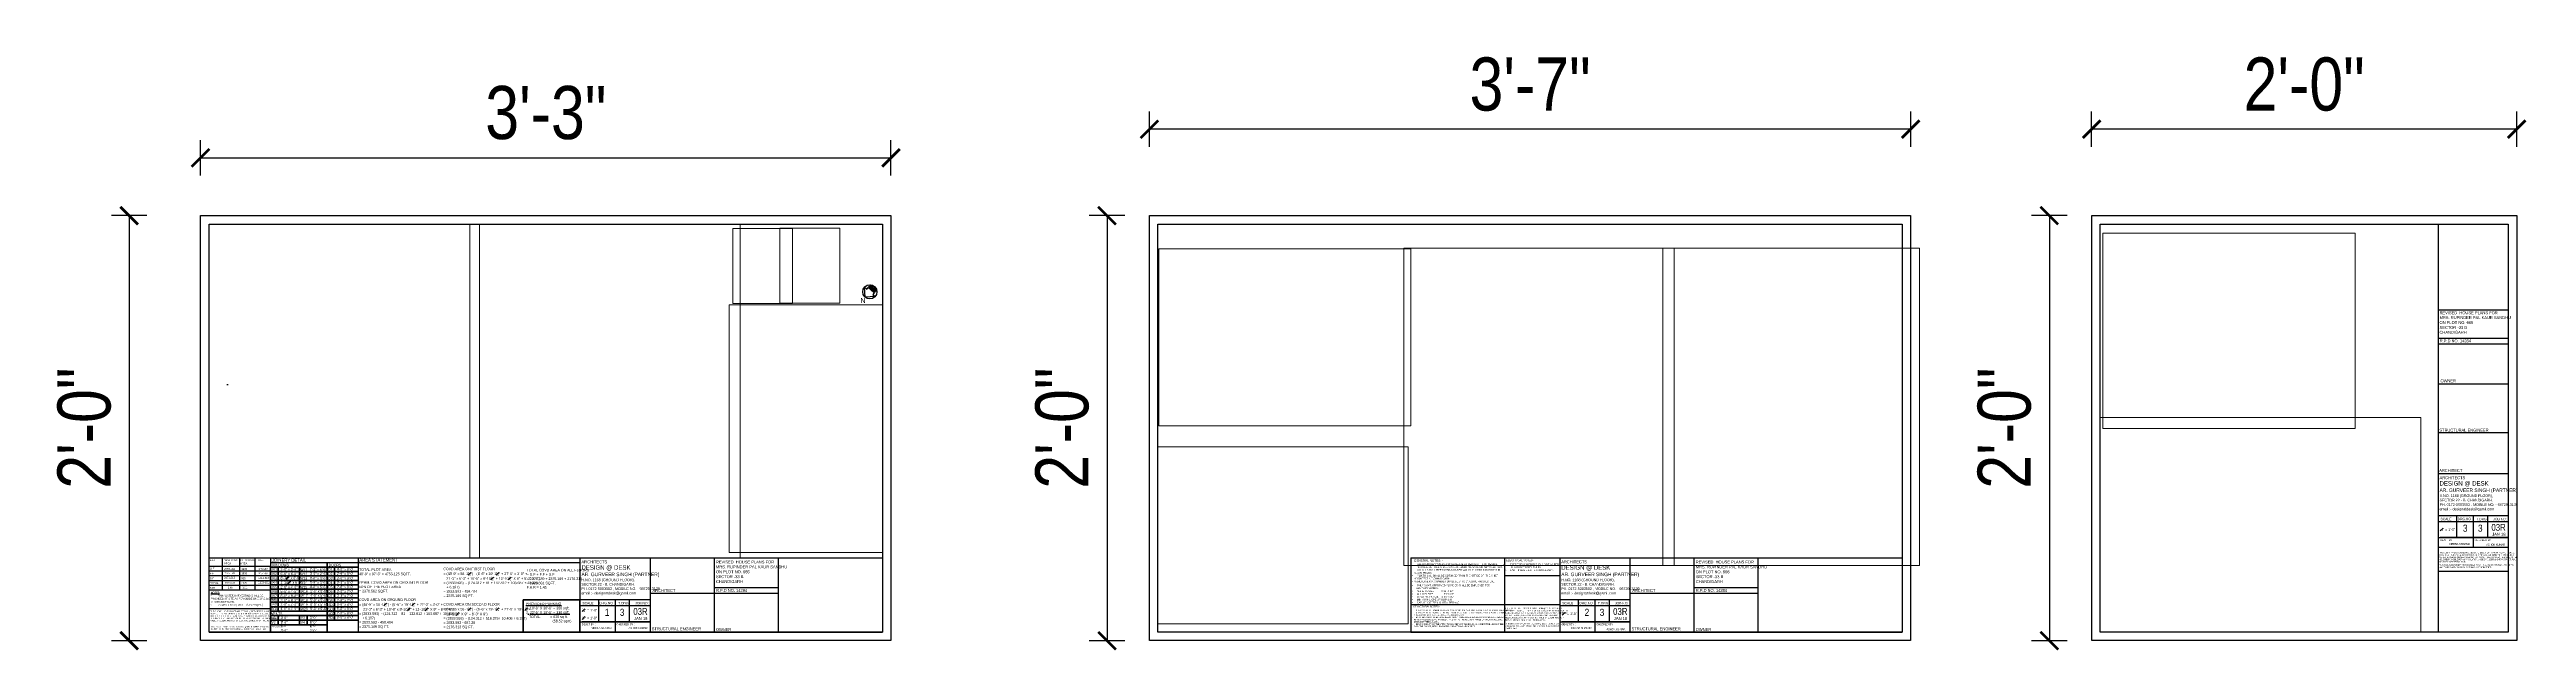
# Paper-space layout 'Layout1' of a CAD drawing. Header units: feet. Extents: x 24 to 164, y -59 to -25.
# The model-space entities are those that its viewports show. They can reach past a viewport. Long polylines and large blocks are cut down to what shows.
import ezdxf

# ---------------------------------------------------------------- set-up
doc = ezdxf.new("R2010")
doc.units = ezdxf.units.FT
doc.header["$MEASUREMENT"] = 0
doc.header["$PDMODE"] = 2
doc.layers.get('0').update_dxf_attribs({"lineweight": 30})
for name, color, linetype, lineweight in [('D.DIM.', 191, 'Continuous', 5), ('DIM', 142, 'Continuous', 30), ('FOR', 134, 'Continuous', 50), ('format', 134, 'Continuous', 40), ('JOIN TEXT', 94, 'Continuous', 30), ('TEXT', 150, 'Continuous', 30)]:
    doc.layers.add(name, color=color, linetype=linetype, lineweight=lineweight)
doc.styles.add('arial', font='arial.ttf')
doc.styles.add('ATT', font='arial.ttf')
doc.styles.add('GURPREET', font='times.ttf')
doc.styles.get("Standard").update_dxf_attribs({"font": 'ARIALN.TTF'})
doc.dimstyles.new('EWRR4', dxfattribs={"dimscale": 0, "dimtxt": 3, "dimasz": 4, "dimexe": 4, "dimexo": 4, "dimgap": 0, "dimtad": 0, "dimdec": 1, "dimlfac": -1, "dimrnd": 0.5, "dimzin": 0, "dimdsep": 46, "dimlunit": 4, "dimtxsty": 'Standard', "dimcen": 0.09375, "dimdle": 6, "dimclrd": 256, "dimclre": 256, "dimclrt": 256, "dimadec": 0, "dimazin": 0, "dimtfac": 1, "dimtdec": 1, "dimtmove": 0, "dimatfit": 3, "dimldrblk": 'OBLIQUE', "dimfxl": 1, "dimtolj": 1, "dimtzin": 0, "dimlwd": -1, "dimlwe": -1, "dimarcsym": 0})
doc.dimstyles.new('GURPREET', dxfattribs={"dimtxt": 6, "dimasz": 0.4, "dimexe": 0.18, "dimexo": 0.0625, "dimgap": 1.5, "dimtad": 1, "dimdec": 1, "dimzin": 3, "dimdsep": 46, "dimlunit": 4, "dimtxsty": 'GURPREET', "dimblk": 'DIM TIK', "dimcen": 1, "dimse1": 1, "dimse2": 1, "dimclrd": 4, "dimclrt": 7, "dimadec": 0, "dimazin": 0, "dimtfac": 0.75, "dimtdec": 1, "dimtix": 1, "dimtmove": 2, "dimatfit": 3, "dimfxl": 0.18, "dimtolj": 1, "dimtzin": 0, "dimlwd": 25, "dimarcsym": 0})
doc.dimstyles.get("Standard").update_dxf_attribs({"dimtxt": 6, "dimasz": 4, "dimexe": 4, "dimexo": 4, "dimgap": 1, "dimtad": 1, "dimdec": 1, "dimzin": 3, "dimdsep": 46, "dimlunit": 4, "dimtxsty": 'Standard', "dimblk": 'ARCHTICK', "dimcen": 0.09, "dimadec": 0, "dimazin": 0, "dimtfac": 1.005, "dimtdec": 1, "dimtofl": 0, "dimtmove": 2, "dimatfit": 3, "dimfxl": 4, "dimfxlon": 1, "dimtolj": 1, "dimtzin": 0, "dimarcsym": 0})

# ---------------------------------------------------------------- blocks, each defined once
blk = doc.blocks.new('_ArchTick')
at = {"color": 0, "linetype": 'ByBlock', "const_width": 0.15}
blk.add_lwpolyline([(-0.5, -0.5), (0.5, 0.5)], dxfattribs=at)
blk = doc.blocks.new('*D3')
at = {"layer": 'Defpoints', "color": 0, "linetype": 'Continuous', "ltscale": 10}
for p in [(71.85, -30.76), (32.86, -34.02), (71.85, -34.02)]:
    blk.add_point(p, dxfattribs=at)
at = {"layer": 'DIM', "color": 0, "linetype": 'Continuous', "lineweight": -2, "ltscale": 10}
for p, q in [((32.86, -31.76), (32.86, -29.76)), ((32.86, -30.76), (71.85, -30.76)), ((71.85, -31.76), (71.85, -29.76))]:
    blk.add_line(p, q, dxfattribs=at)
at = {"layer": 'DIM', "color": 0, "linetype": 'Continuous', "lineweight": -2, "ltscale": 10, "rotation": 180}
blk.add_blockref('_ArchTick', (32.86, -30.76), dxfattribs=at)
at = {"layer": 'DIM', "color": 0, "linetype": 'Continuous', "lineweight": -2, "ltscale": 10}
blk.add_blockref('_ArchTick', (71.85, -30.76), dxfattribs=at)
at = {"layer": 'DIM', "color": 0, "linetype": 'Continuous', "lineweight": 25, "ltscale": 10, "insert": (52.36, -28.22), "char_height": 3, "attachment_point": 5}
blk.add_mtext('\\A1;3\'-3"', dxfattribs=at)
blk = doc.blocks.new('*D4')
at = {"layer": 'Defpoints', "color": 0, "linetype": 'Continuous', "ltscale": 10}
for p in [(32.86, -34.02), (28.83, -58.02), (32.86, -58.02)]:
    blk.add_point(p, dxfattribs=at)
at = {"layer": 'DIM', "color": 0, "linetype": 'Continuous', "lineweight": -2, "ltscale": 10}
for p, q in [((29.83, -34.02), (27.83, -34.02)), ((28.83, -34.02), (28.83, -58.02)), ((29.83, -58.02), (27.83, -58.02))]:
    blk.add_line(p, q, dxfattribs=at)
for p, rotation in [((28.83, -34.02), 90), ((28.83, -58.02), 270)]:
    blk.add_blockref('_ArchTick', p, dxfattribs=dict(at, rotation=rotation))
at = {"layer": 'DIM', "color": 0, "linetype": 'Continuous', "lineweight": 25, "ltscale": 10, "insert": (26.3, -46.02), "char_height": 3, "attachment_point": 5, "rotation": 90}
blk.add_mtext('\\A1;2\'-0"', dxfattribs=at)
blk = doc.blocks.new('*D5')
at = {"layer": 'Defpoints', "color": 0, "linetype": 'Continuous', "ltscale": 10}
for p in [(101.03, -34.02), (84.05, -58.02), (88.08, -58.02)]:
    blk.add_point(p, dxfattribs=at)
at = {"layer": 'DIM', "color": 0, "linetype": 'Continuous', "lineweight": -2, "ltscale": 10}
for p, q in [((85.05, -34.02), (83.05, -34.02)), ((84.05, -34.02), (84.05, -58.02)), ((85.05, -58.02), (83.05, -58.02))]:
    blk.add_line(p, q, dxfattribs=at)
for p, rotation in [((84.05, -34.02), 90), ((84.05, -58.02), 270)]:
    blk.add_blockref('_ArchTick', p, dxfattribs=dict(at, rotation=rotation))
at = {"layer": 'DIM', "color": 0, "linetype": 'Continuous', "lineweight": 25, "ltscale": 10, "insert": (81.52, -46.02), "char_height": 3, "attachment_point": 5, "rotation": 90}
blk.add_mtext('\\A1;2\'-0"', dxfattribs=at)
blk = doc.blocks.new('*D6')
at = {"layer": 'Defpoints', "color": 0, "linetype": 'Continuous', "ltscale": 10}
for p in [(86.44, -29.14), (86.44, -34.02), (129.43, -34.02)]:
    blk.add_point(p, dxfattribs=at)
at = {"layer": 'DIM', "color": 0, "linetype": 'Continuous', "lineweight": -2, "ltscale": 10}
for p, q in [((86.44, -30.14), (86.44, -28.14)), ((129.43, -29.14), (86.44, -29.14)), ((129.43, -30.14), (129.43, -28.14))]:
    blk.add_line(p, q, dxfattribs=at)
at = {"layer": 'DIM', "color": 0, "linetype": 'Continuous', "lineweight": -2, "ltscale": 10, "rotation": 180}
blk.add_blockref('_ArchTick', (86.44, -29.14), dxfattribs=at)
at = {"layer": 'DIM', "color": 0, "linetype": 'Continuous', "lineweight": -2, "ltscale": 10}
blk.add_blockref('_ArchTick', (129.43, -29.14), dxfattribs=at)
at = {"layer": 'DIM', "color": 0, "linetype": 'Continuous', "lineweight": 25, "ltscale": 10, "insert": (107.94, -26.61), "char_height": 3, "attachment_point": 5}
blk.add_mtext('\\A1;3\'-7"', dxfattribs=at)
blk = doc.blocks.new('*D7')
at = {"layer": 'Defpoints', "color": 0, "linetype": 'Continuous', "ltscale": 10}
for p in [(154.24, -34.02), (137.26, -58.02), (141.29, -58.02)]:
    blk.add_point(p, dxfattribs=at)
at = {"layer": 'DIM', "color": 0, "linetype": 'Continuous', "lineweight": -2, "ltscale": 10}
for p, q in [((138.26, -34.02), (136.26, -34.02)), ((137.26, -34.02), (137.26, -58.02)), ((138.26, -58.02), (136.26, -58.02))]:
    blk.add_line(p, q, dxfattribs=at)
for p, rotation in [((137.26, -34.02), 90), ((137.26, -58.02), 270)]:
    blk.add_blockref('_ArchTick', p, dxfattribs=dict(at, rotation=rotation))
at = {"layer": 'DIM', "color": 0, "linetype": 'Continuous', "lineweight": 25, "ltscale": 10, "insert": (134.73, -46.02), "char_height": 3, "attachment_point": 5, "rotation": 90}
blk.add_mtext('\\A1;2\'-0"', dxfattribs=at)
blk = doc.blocks.new('*D8')
at = {"layer": 'Defpoints', "color": 0, "linetype": 'Continuous', "ltscale": 10}
for p in [(139.65, -29.14), (139.65, -34.02), (163.65, -34.02)]:
    blk.add_point(p, dxfattribs=at)
at = {"layer": 'DIM', "color": 0, "linetype": 'Continuous', "lineweight": -2, "ltscale": 10}
for p, q in [((139.65, -30.14), (139.65, -28.14)), ((163.65, -29.14), (139.65, -29.14)), ((163.65, -30.14), (163.65, -28.14))]:
    blk.add_line(p, q, dxfattribs=at)
at = {"layer": 'DIM', "color": 0, "linetype": 'Continuous', "lineweight": -2, "ltscale": 10, "rotation": 180}
blk.add_blockref('_ArchTick', (139.65, -29.14), dxfattribs=at)
at = {"layer": 'DIM', "color": 0, "linetype": 'Continuous', "lineweight": -2, "ltscale": 10}
blk.add_blockref('_ArchTick', (163.65, -29.14), dxfattribs=at)
at = {"layer": 'DIM', "color": 0, "linetype": 'Continuous', "lineweight": 25, "ltscale": 10, "insert": (151.65, -26.61), "char_height": 3, "attachment_point": 5}
blk.add_mtext('\\A1;2\'-0"', dxfattribs=at)
blk = doc.blocks.new('DIM TIK')
blk.add_hatch(color=7).paths.add_polyline_path([(-1.4, 0, 1), (1.4, 0, 1)])
at = {"color": 7}
for p, q in [((0, 1.4), (0, 6.4)), ((1.4, 0), (6.4, 0)), ((-6.4, 0), (-1.4, 0)), ((0, -6.4), (0, -1.4))]:
    blk.add_line(p, q, dxfattribs=at)
blk.add_circle((0, 0), 1.45, dxfattribs=at)
blk = doc.blocks.new('*D204')
at = {"layer": 'D.DIM.', "color": 4, "linetype": 'Continuous', "lineweight": 25, "transparency": 16777216}
blk.add_line((29725.7, -19362.3), (29796.9, -19362.3), dxfattribs=at)
at = {"layer": 'Defpoints', "color": 0, "transparency": 16777216}
for p in [(29797.3, 17534), (29725.3, -19350.4), (29797.3, -19362.3)]:
    blk.add_point(p, dxfattribs=at)
at = {"layer": 'D.DIM.', "color": 4, "lineweight": 25, "transparency": 16777216, "xscale": 0.4, "yscale": 0.4, "zscale": 0.4, "rotation": 180}
blk.add_blockref('DIM TIK', (29725.3, -19362.3), dxfattribs=at)
at = {"layer": 'D.DIM.', "color": 4, "lineweight": 25, "transparency": 16777216, "xscale": 0.4, "yscale": 0.4, "zscale": 0.4}
blk.add_blockref('DIM TIK', (29797.3, -19362.3), dxfattribs=at)
at = {"layer": 'D.DIM.', "color": 7, "transparency": 16777216, "insert": (29761.3, -19357.7), "char_height": 6, "attachment_point": 5, "style": 'GURPREET'}
blk.add_mtext('\\A1;6\'-0"', dxfattribs=at)
blk = doc.blocks.new('*D306')
at = {"layer": 'D.DIM.', "color": 4, "linetype": 'Continuous', "lineweight": 25, "transparency": 16777216}
blk.add_line((30953.1, 20089.1), (30803.9, 20089.1), dxfattribs=at)
at = {"layer": 'Defpoints', "color": 0, "transparency": 16777216}
for p in [(30803.5, 20089.1), (30953.5, 20085.8), (30803.5, -16798.6)]:
    blk.add_point(p, dxfattribs=at)
at = {"layer": 'D.DIM.', "color": 4, "lineweight": 25, "transparency": 16777216, "xscale": 0.4, "yscale": 0.4, "zscale": 0.4, "rotation": 180}
blk.add_blockref('DIM TIK', (30803.5, 20089.1), dxfattribs=at)
at = {"layer": 'D.DIM.', "color": 4, "lineweight": 25, "transparency": 16777216, "xscale": 0.4, "yscale": 0.4, "zscale": 0.4}
blk.add_blockref('DIM TIK', (30953.5, 20089.1), dxfattribs=at)
at = {"layer": 'D.DIM.', "color": 7, "transparency": 16777216, "insert": (30878.5, 20093.7), "char_height": 6, "attachment_point": 5, "style": 'GURPREET'}
blk.add_mtext('\\A1;12\'-6"', dxfattribs=at)
blk = doc.blocks.new('*D361')
at = {"layer": 'D.DIM.', "color": 4, "linetype": 'Continuous', "lineweight": 25, "transparency": 16777216}
blk.add_line((29686.3, -18245.3), (30279.5, -18245.3), dxfattribs=at)
at = {"layer": 'Defpoints', "color": 0, "transparency": 16777216}
for p in [(30279.9, 18813.1), (29685.9, -18148.5), (30279.9, -18245.3)]:
    blk.add_point(p, dxfattribs=at)
at = {"layer": 'D.DIM.', "color": 4, "lineweight": 25, "transparency": 16777216, "xscale": 0.4, "yscale": 0.4, "zscale": 0.4, "rotation": 180}
blk.add_blockref('DIM TIK', (29685.9, -18245.3), dxfattribs=at)
at = {"layer": 'D.DIM.', "color": 4, "lineweight": 25, "transparency": 16777216, "xscale": 0.4, "yscale": 0.4, "zscale": 0.4}
blk.add_blockref('DIM TIK', (30279.9, -18245.3), dxfattribs=at)
at = {"layer": 'D.DIM.', "color": 7, "transparency": 16777216, "insert": (29982.9, -18240.8), "char_height": 6, "attachment_point": 5, "style": 'GURPREET'}
blk.add_mtext('\\A1;49\'-6"', dxfattribs=at)
blk = doc.blocks.new('*D369')
at = {"layer": 'D.DIM.', "color": 4, "linetype": 'Continuous', "lineweight": 25, "transparency": 16777216}
blk.add_line((30364.1, -17755.2), (30735.3, -17755.2), dxfattribs=at)
at = {"layer": 'Defpoints', "color": 0, "transparency": 16777216}
for p in [(30363.7, 19168.4), (30735.7, -17755.2), (30735.7, -17771.3)]:
    blk.add_point(p, dxfattribs=at)
at = {"layer": 'D.DIM.', "color": 4, "lineweight": 25, "transparency": 16777216, "xscale": 0.4, "yscale": 0.4, "zscale": 0.4, "rotation": 180}
blk.add_blockref('DIM TIK', (30363.7, -17755.2), dxfattribs=at)
at = {"layer": 'D.DIM.', "color": 4, "lineweight": 25, "transparency": 16777216, "xscale": 0.4, "yscale": 0.4, "zscale": 0.4}
blk.add_blockref('DIM TIK', (30735.7, -17755.2), dxfattribs=at)
at = {"layer": 'D.DIM.', "color": 7, "transparency": 16777216, "insert": (30549.7, -17750.7), "char_height": 6, "attachment_point": 5, "style": 'GURPREET'}
blk.add_mtext('\\A1;31\'-0"', dxfattribs=at)

msp = doc.modelspace()

# ---------------------------------------------------------------- hatches: boundary and pattern name
at = {"layer": 'DIM'}
h = msp.add_hatch(dxfattribs=at)
h.set_pattern_fill('ANSI31', color=256, scale=300, angle=45, style=0)
h.set_pattern_definition([(90, (30548.064, -12272.118), (-37.5, 7e-15), [])])
h.paths.add_polyline_path([(30550.11, -12267.9), (30548.06, -12272.12), (30550.11, -12272.12)])

# ---------------------------------------------------------------- dimensions: what is measured, and where the dimension line sits
at = {"layer": 'D.DIM.'}
for base, p1, p2, picture, middle in [((30803.46, 20089.1), (30953.46, 20085.8), (30803.46, -16798.61), '*D306', (30878.46, 20093.65)), ((30735.67, -17755.22), (30363.67, 19168.43), (30735.67, -17771.27), '*D369', (30549.67, -17750.67)), ((30279.93, -18245.33), (29685.93, -18148.52), (30279.93, 18813.1), '*D361', (29982.93, -18240.77)), ((29797.32, -19362.3), (29725.32, -19350.38), (29797.32, 17534.03), '*D204', (29761.32, -19357.74))]:
    dim = msp.add_linear_dim(base=base, p1=p1, p2=p2, dimstyle='GURPREET', dxfattribs=at)
    dim.commit()
    dim.dimension.update_dxf_attribs({"geometry": picture, "text_midpoint": middle})

psp = doc.layouts.get("Layout1")

# ---------------------------------------------------------------- linework, layer by layer
psp.add_lwpolyline([(70.39099, -38.62275), (70.35525, -38.05713), (70.47964, -38.16673), (70.55331, -38.08312), (70.90074, -38.38925), (70.82707, -38.47286), (70.95661, -38.58701)], close=True)
for points in [[(70.57396, -38.05969), (70.92138, -38.36582), (70.96267, -38.31897), (70.61524, -38.01283), (70.57396, -38.05969)], [(70.63605, -37.99178), (70.98348, -38.29792), (71.00412, -38.27449), (70.65669, -37.96836), (70.63605, -37.99178)], [(70.67734, -37.94493), (71.02476, -38.25106), (71.03509, -38.23935), (70.68766, -37.93321), (70.67734, -37.94493)]]:
    psp.add_lwpolyline(points)
psp.add_circle((70.65593, -38.32207), 0.40075)
at = {"layer": 'FOR', "lineweight": 40, "ltscale": 0.3}
psp.add_lwpolyline([(51.08086, -55.71735), (54.28694, -55.71735), (54.28694, -57.53885), (51.08086, -57.53885)], close=True, dxfattribs=at)
at = {"layer": 'format', "lineweight": 30}
for p, q in [((159.21104, -34.49984), (159.21104, -57.53885)), ((159.21104, -39.3351), (163.16893, -39.3351)), ((159.21104, -40.93288), (163.16893, -40.93288)), ((159.21104, -41.25516), (163.16893, -41.25516)), ((159.21104, -43.52353), (163.16893, -43.52353)), ((159.21104, -46.26407), (163.16893, -46.26407)), ((159.21104, -48.58389), (163.16893, -48.58389)), ((163.16893, -50.96669), (159.21104, -50.96669)), ((163.16893, -51.30677), (159.21104, -51.30677)), ((160.25136, -50.96669), (160.25136, -52.19883)), ((161.18998, -50.96669), (161.18998, -52.74414)), ((161.99375, -50.96669), (161.99375, -52.19883)), ((159.21104, -52.19883), (163.16893, -52.19883)), ((159.21104, -52.74414), (163.16893, -52.74414)), ((163.16893, -52.19883), (159.33575, -52.19883)), ((33.34289, -53.33455), (36.80453, -53.33455)), ((33.34289, -55.15541), (33.34289, -53.33455)), ((33.34289, -53.33455), (71.36903, -53.33455)), ((33.34289, -53.80487), (36.80453, -53.80487)), ((33.34289, -54.07498), (36.80453, -54.07498)), ((33.34289, -54.34508), (36.80453, -54.34508)), ((34.10566, -55.15541), (34.10566, -53.33455)), ((35.07613, -55.15541), (35.07613, -53.33455)), ((35.94859, -55.15541), (35.94859, -53.33455)), ((36.80453, -53.33455), (36.80453, -55.15541)), ((36.80453, -53.33455), (36.80453, -57.53885)), ((54.28694, -53.62304), (36.80453, -53.62304)), ((41.75798, -53.33455), (41.75798, -57.53885)), ((54.28694, -53.33455), (54.28694, -57.53885)), ((58.24483, -53.33455), (58.24483, -57.53885)), ((61.85834, -53.33455), (61.85834, -57.53885)), ((65.47608, -53.33455), (65.47608, -57.53885)), ((101.20056, -53.33455), (101.20056, -57.53885)), ((101.20056, -53.33455), (128.94811, -53.33455)), ((106.49939, -53.33455), (106.49939, -57.53885)), ((106.49939, -54.33868), (109.61565, -54.33868)), ((109.61565, -53.33455), (109.61565, -57.53885)), ((113.57354, -53.33455), (113.57354, -57.53885)), ((117.18706, -53.33455), (117.18706, -57.53885)), ((120.8048, -53.33455), (120.8048, -57.53885)), ((159.21104, -54.10274), (163.16893, -54.10274)), ((33.34289, -54.61519), (36.80453, -54.61519)), ((33.34289, -54.8853), (36.80453, -54.8853)), ((33.34532, -55.15541), (36.80695, -55.15541)), ((58.24483, -55.71735), (54.28694, -55.71735)), ((55.32725, -55.71735), (55.32725, -56.94949)), ((56.26588, -55.71735), (56.26588, -57.53885)), ((57.06965, -55.71735), (57.06965, -56.94949)), ((58.24483, -55.34296), (65.47608, -55.34296)), ((61.85834, -55.02168), (65.47608, -55.02168)), ((113.57354, -55.71735), (109.61565, -55.71735)), ((110.65597, -55.71735), (110.65597, -56.94949)), ((111.5946, -55.71735), (111.5946, -57.53885)), ((112.39837, -55.71735), (112.39837, -56.94949)), ((113.57354, -55.34296), (120.8048, -55.34296)), ((117.18706, -55.02168), (120.8048, -55.02168)), ((33.34532, -56.21008), (36.80695, -56.21008)), ((58.24483, -56.05742), (54.28694, -56.05742)), ((54.28694, -56.94949), (58.24483, -56.94949)), ((58.24483, -56.94949), (54.41165, -56.94949)), ((109.61565, -55.99006), (101.20056, -55.99006)), ((113.57354, -56.05742), (109.61565, -56.05742)), ((109.61565, -56.94949), (113.57354, -56.94949)), ((113.57354, -56.94949), (109.74036, -56.94949)), ((33.34289, -57.53885), (71.36903, -57.53885)), ((101.20056, -57.53885), (128.94811, -57.53885))]:
    psp.add_line(p, q, dxfattribs=at)
at = {"layer": 'format'}
for p, q in [((36.80453, -53.87105), (38.45444, -53.87105)), ((36.80453, -56.35113), (36.80453, -53.87105)), ((36.80453, -54.11906), (38.45444, -54.11906)), ((36.80453, -54.36707), (38.45444, -54.36707)), ((37.24024, -56.35113), (37.24024, -53.87105)), ((38.45444, -53.87105), (38.45444, -56.35113)), ((38.45444, -53.87105), (40.00842, -53.87105)), ((38.45444, -54.11906), (40.00842, -54.11906)), ((38.45444, -54.36707), (40.00842, -54.36707)), ((40.00842, -53.63853), (40.00842, -57.53885)), ((40.00842, -53.87105), (41.75798, -53.87105)), ((40.00842, -56.84715), (40.00842, -53.87105)), ((40.00842, -54.11906), (41.75798, -54.11906)), ((40.00842, -54.36707), (41.75798, -54.36707)), ((40.4171, -56.86958), (40.4171, -53.87105)), ((36.80453, -54.61507), (38.45444, -54.61507)), ((36.80453, -54.86308), (38.45444, -54.86308)), ((36.80453, -55.11109), (38.45444, -55.11109)), ((36.80453, -55.3591), (38.45444, -55.3591)), ((36.80453, -55.60711), (38.45444, -55.60711)), ((36.80453, -55.85512), (38.45444, -55.85512)), ((38.45444, -54.61507), (40.00842, -54.61507)), ((38.45444, -54.86308), (40.00842, -54.86308)), ((38.45444, -55.11109), (40.00842, -55.11109)), ((38.45444, -55.3591), (40.00842, -55.3591)), ((38.45444, -55.60711), (40.00842, -55.60711)), ((38.45444, -55.85512), (40.00842, -55.85512)), ((40.00842, -54.61507), (41.75798, -54.61507)), ((40.00842, -54.86308), (41.75798, -54.86308)), ((40.00842, -55.11109), (41.75798, -55.11109)), ((40.00842, -55.3591), (41.75798, -55.3591)), ((40.00842, -55.60711), (41.75798, -55.60711)), ((40.00842, -55.85512), (41.75798, -55.85512)), ((36.80453, -56.10312), (38.45444, -56.10312)), ((36.80453, -57.53885), (36.80453, -56.20108)), ((36.80453, -56.35113), (40.00842, -56.35113)), ((36.80453, -56.59914), (40.00842, -56.59914)), ((36.80453, -56.86958), (40.00842, -56.86958)), ((36.80453, -57.13399), (40.00842, -57.13399)), ((37.24024, -57.13399), (37.24024, -56.61252)), ((38.45444, -56.10312), (40.00842, -56.10312)), ((38.45444, -56.59914), (38.45444, -57.13399)), ((38.89015, -57.12797), (38.89015, -56.59914)), ((40.00842, -56.10312), (41.75798, -56.10312)), ((40.00842, -56.35113), (41.75798, -56.35113)), ((40.00842, -56.59914), (41.75798, -56.59914)), ((40.00842, -56.86958), (41.75798, -56.86958))]:
    psp.add_line(p, q, dxfattribs=at)
at = {"layer": 'format', "lineweight": 30}
for points in [[(32.86239, -34.01935), (71.84953, -34.01935), (71.84953, -58.01935), (32.86239, -58.01935)], [(33.34289, -34.49984), (71.36903, -34.49984), (71.36903, -57.53885), (33.34289, -57.53885)], [(86.4414, -34.01935), (129.4286, -34.01935), (129.4286, -58.01935), (86.4414, -58.01935)], [(86.9219, -34.49984), (128.94811, -34.49984), (128.94811, -57.53885), (86.9219, -57.53885)], [(139.65422, -34.01935), (163.64943, -34.01935), (163.64943, -58.01935), (139.65422, -58.01935)], [(140.13472, -34.49984), (163.16893, -34.49984), (163.16893, -57.53885), (140.13472, -57.53885)]]:
    psp.add_lwpolyline(points, close=True, dxfattribs=at)
at = {"layer": 'JOIN TEXT'}
psp.add_line((36.80453, -57.53885), (36.80453, -56.60517), dxfattribs=at)

# ---------------------------------------------------------------- texts
at = {"lineweight": 30, "insert": (33.43487, -55.25722), "char_height": 0.10308248, "width": 3.0674551, "attachment_point": 1}
psp.add_mtext('{\\fArial|b1|i0|c0|p34;\\LNOTES\\P\\pi-0.3092,l0.3092,t0.3092;{\\fSymbol|b0|i0|c2|p18;\\l·^I}}RAIN WATER HARVESTING SHALL BE PROVIDED AT SITE AS PER GUIDE LINE BY C.G.S W.B ie. 60M DEEP BORE.\\P{\\fSymbol|b0|i0|c2|p18;·^I}2 CARS = 50 SQ MTS     (538.2 SQ FT.)', dxfattribs=at)
at = {"layer": 'format', "lineweight": 30}
for s, height, p in [('SCALE', 0.137728, (159.35132, -51.22125)), ('DRG.NO', 0.137728, (160.31414, -51.21789)), ('T.DRG', 0.137728, (161.366, -51.22388)), ('JOB NO:', 0.137728, (162.32478, -51.22346)), ('ELECTRICAL NOTES-', 0.1101824, (106.58546, -53.53237)), ('SCALE', 0.137728, (54.42722, -55.97191)), ('DRG.NO', 0.137728, (55.39004, -55.96855)), ('T.DRG', 0.137728, (56.44189, -55.97454)), ('JOB NO:', 0.137728, (57.40068, -55.97412)), ('SCALE', 0.137728, (109.75594, -55.97191)), ('DRG.NO', 0.137728, (110.71876, -55.96855)), ('T.DRG', 0.137728, (111.77061, -55.97454)), ('JOB NO:', 0.137728, (112.7294, -55.97412))]:
    psp.add_text(s, height=height, dxfattribs=at).set_placement(p)
at = {"layer": 'format', "ltscale": 0.3}
for s, p in [('DEALT BY  : ', (159.31704, -52.39457)), ('CHECKED BY  : ', (161.27667, -52.39457)), ('DEALT BY  : ', (54.39294, -57.14523)), ('CHECKED BY  : ', (56.35257, -57.14523)), ('DEALT BY  : ', (109.72166, -57.14523)), ('CHECKED BY  : ', (111.68129, -57.14523))]:
    psp.add_text(s, height=0.105, dxfattribs=at).set_placement(p)
at = {"layer": 'format', "style": 'arial'}
for s, height, p in [('GENERAL NOTES :-', 0.126, (101.37574, -53.5606)), ('STRUCTURAL NOTES-', 0.1008, (101.31635, -56.14348))]:
    psp.add_text(s, height=height, dxfattribs=at).set_placement(p)
at = {"layer": 'format', "lineweight": 30, "attachment_point": 1}
for s, insert, char_height, width in [('REVISED  HOUSE PLANS FOR \\PMRS. RUPINDER PAL KAUR SANDHU\\PON PLOT NO. 666\\PSECTOR -33 B\\PCHANDIGARH', (159.29474, -39.42053), 0.165726, 4.1227476), ('R.P.D NO. 14284', (159.30433, -41.01048), 0.165726, 1.4695646), ('OWNER', (159.34969, -43.26945), 0.165726, 1.139389), ('STRUCTURAL ENGINEER', (159.28456, -46.05045), 0.165726, 2.8192448), ('ARCHITECT', (159.2777, -48.32922), 0.165726, 2.8192448), ('{\\H0.8333x;ARCHITECTS\\P\\H1.5x;DESIGN @ DESK\\P\\H0.8046x;AR. GURVEER SINGH (PARTNER)\\P\\H0.75x;H.NO. 1168 (GROUND FLOOR), \\PSECTOR 22 - B, CHANDIGARH. \\PPH. 0172-5003502 , MOBILE NO. - 9872913139\\Pemail :- designatdesk@gamil.com}', (159.2949, -48.73601), 0.1988712, 6.1183623), ('\\A1;{\\H0.7x;\\S1#4;}" = 1\'-0"', (159.3384, -51.6479), 0.144, 1.4039631), ('\\A1;NEW COVD. \\PAREA ', (34.18946, -53.42092), 0.1064744, 1.4078875), ('\\A1;2375.189', (34.18946, -53.91558), 0.1064744, 1.4078875), ('\\A1;{\\H1.001x;2375.189}', (34.18946, -54.15652), 0.1064744, 1.4078875), ('\\A1;{\\H1.001x;2176.313}', (34.18946, -54.41013), 0.1064744, 1.4078875), ('\\A1;OLD COVD. \\PAREA ', (35.10446, -53.42092), 0.1064744, 1.4078875), ('\\A1;965', (35.16357, -54.44879), 0.106474, 1.4078875), ('\\A1;1930', (35.16357, -53.91558), 0.106474, 1.4078875), ('\\A1;1930', (35.16357, -54.16221), 0.106474, 1.4078875), ('\\A1;DIFF', (36.09575, -53.42092), 0.106474, 1.4078875), ('\\A1;445.189', (36.11751, -53.91558), 0.1064744, 1.4078875), ('\\A1;445.189', (36.11751, -54.1576), 0.1064744, 1.4078875), ('\\A1;1211.313', (36.11751, -54.42431), 0.1064744, 1.4078875), ('\\A1;JOINERY DETAIL', (36.88649, -53.38565), 0.1748421, 5.7069333), ('\\A1;TOTAL PLOT AREA \\P48\'-9" x 97\'-6" = 4753.125 SQFT.\\P\\PPERM. COVD AREA ON GROUND FLOOR\\P50% OF THE PLOT AREA\\P= 2376.562 SQFT.\\P\\PCOVD AREA ON GROUND FLOOR\\P= (48\'-9" x 58\'-1{\\H0.7x;\\S1#2;}") - (6\'-6" x 19\'-1{\\H0.7x;\\S1#2;}" + 27\'-0" x 3\'-0" + \\P    21\'-3" x 6\'-3" + 10\'-6" x 9\'-10{\\H0.7x;\\S1#2;}" + 13\'-10{\\H0.7x;\\S1#2;}" X 9" + 8\'-3" X 9")\\P= (2833.593)  - (124.312 + 81 + 132.812 + 103.687 + 10.406 \\P   + 6.187)\\P= 2833.593 - 458.404\\P= 2375.189 SQ FT.', (41.81475, -53.93439), 0.1457017, 4.7557778), ('\\A1;AREA STATEMENT', (41.82776, -53.37746), 0.1748421, 5.7069333), ('\\A1;\\PCOVD AREA ON FIRST FLOOR\\P= (48\'-9" x 58\'-1{\\H0.7x;\\S1#2;\\H1.429x;") - (6\'-6" x 19\'-1\\H0.7x;\\S1#2;\\H1.429x;" + 27\'-0" x 3\'-0" + \\P   21\'-3" x 6\'-3" + 10\'-6" x 9\'-10\\H0.7x;\\S1#2;\\H1.429x;" + 13\'-10\\H0.7x;\\S1#2;\\H1.429x;" X 9" + 8\'-3" X 9")\\P= (2833.593)  - (124.312 + 81 + 132.812 + 103.687 + 10.406 \\P   + 6.187)\\P= 2833.593 - 458.404\\P= 2375.189 SQ FT.\\P\\P}COVD AREA ON SECOND FLOOR\\P= (48\'-9" x 58\'-1{\\H0.7x;\\S1#2;\\H1.429x;") - (6\'-6" x 19\'-1\\H0.7x;\\S1#2;\\H1.429x;" + 27\'-0" x 19\'-1\\H0.7x;\\S1#2;\\H1.429x;"+\\P   13\'-10\\H0.7x;\\S1#2;\\H1.429x;" X 9" + 8\'-3" X 9")\\P= (2833.593)  - (124.312 + 516.375+ 10.406 + 6.187)\\P= 2833.593 - 657.28\\P= 2176.313 SQ FT.}', (46.57681, -53.65132), 0.14570174, 4.7557778), ('\\A1;{\\H1.001x;TOTAL COVD AREA ON ALL FLOORS\\P= G.F + F.F + S.F\\P= 2375.189 + 2375.189 + 2176.313\\P= 6926.691 SQFT.\\PF.A.R = 1.45}', (51.2748, -53.96463), 0.1457017, 4.7557778), ('{\\H0.8333x;ARCHITECTS\\P\\H1.5x;DESIGN @ DESK\\P\\H0.8046x;AR. GURVEER SINGH (PARTNER)\\P\\H0.75x;H.NO. 1168 (GROUND FLOOR), \\PSECTOR 22 - B, CHANDIGARH. \\PPH. 0172-5003502 , MOBILE NO. - 9872913139\\Pemail :- designatdesk@gamil.com}', (54.3708, -53.48667), 0.1988712, 6.1183623), ('REVISED  HOUSE PLANS FOR \\PMRS. RUPINDER PAL KAUR SANDHU\\PON PLOT NO. 666\\PSECTOR -33 B\\PCHANDIGARH', (61.96398, -53.49487), 0.165726, 4.1227476), ('{\\H0.8333x;ARCHITECTS\\P\\H1.5x;DESIGN @ DESK\\P\\H0.8046x;AR. GURVEER SINGH (PARTNER)\\P\\H0.75x;H.NO. 1168 (GROUND FLOOR), \\PSECTOR 22 - B, CHANDIGARH. \\PPH. 0172-5003502 , MOBILE NO. - 9872913139\\Pemail :- designatdesk@gamil.com}', (109.69952, -53.48667), 0.1988712, 6.1183623), ('REVISED  HOUSE PLANS FOR \\PMRS. RUPINDER PAL KAUR SANDHU\\PON PLOT NO. 666\\PSECTOR -33 B\\PCHANDIGARH', (117.2927, -53.49487), 0.165726, 4.1227476), ('\\A1;{\\H1.001x; 6926.691}', (34.18946, -54.70179), 0.1064744, 1.4078875), ('\\A1;1.45', (34.39214, -54.96809), 0.106474, 1.4078875), ('\\A1;4825', (35.16357, -54.70283), 0.106474, 1.4078875), ('\\A1;1.01', (35.22131, -54.96809), 0.106474, 1.4078875), ('\\A1;2101.691', (36.11751, -54.6757), 0.1064744, 1.4078875), ('\\A1;{\\LPROVIDED PARKING\\P}1. 10\'-0" X 30\'-0" = 300 sqft.\\P2{\\L. 22\'-0" X 15\'-0" = 330 sqft.\\P}   TOTAL          = 630 sq ft.\\P                           (58.52 sqm)', (51.23946, -55.8653), 0.1457017, 4.7557778), ('ARCHITECT', (58.38159, -55.10457), 0.165726, 2.8192448), ('R.P.D NO. 14284', (61.96398, -55.10129), 0.165726, 1.4695646), ('ARCHITECT', (113.71031, -55.10457), 0.165726, 2.8192448), ('R.P.D NO. 14284', (117.2927, -55.10129), 0.165726, 1.4695646), ('\\A1;{\\H0.7x;\\S1#4;}" = 1\'-0"', (54.4143, -56.19714), 0.144, 1.4039631), ('\\A1;{\\H0.7x;\\S1#8;}" = 1\'-0"', (54.4143, -56.63769), 0.144, 1.4039631), ('STRUCTURAL ENGINEER', (58.34129, -57.2653), 0.165726, 2.8192448), ('OWNER', (61.9638, -57.31144), 0.165726, 1.139389), ('\\A1;{\\H0.7x;\\S1#4;}" = 1\'-0"', (109.74302, -56.39856), 0.144, 1.4039631), ('STRUCTURAL ENGINEER', (113.67001, -57.2653), 0.165726, 2.8192448), ('OWNER', (117.29252, -57.31144), 0.165726, 1.139389)]:
    psp.add_mtext(s, dxfattribs=dict(at, insert=insert, char_height=char_height, width=width))
at = {"layer": 'format', "lineweight": 30, "ltscale": 0.3, "attachment_point": 1}
for s, insert, char_height, width in [('3', (160.61714, -51.46762), 0.4, 0.502474), ('3', (161.46756, -51.46762), 0.4, 0.252474), ('03R', (162.22454, -51.42909), 0.384, 1.5765725), ('JAN 18', (162.2638, -51.93087), 0.168, 1.4959824), ('1', (55.69304, -56.21828), 0.4, 0.502474), ('3', (56.54346, -56.21828), 0.4, 0.252474), ('03R', (57.30043, -56.17974), 0.384, 1.5765725), ('JAN 18', (57.3397, -56.68153), 0.168, 1.4959824), ('2', (111.02176, -56.21828), 0.4, 0.502474), ('3', (111.87218, -56.21828), 0.4, 0.252474), ('03R', (112.62915, -56.17974), 0.384, 1.5765725), ('JAN 18', (112.66841, -56.68153), 0.168, 1.4959824)]:
    psp.add_mtext(s, dxfattribs=dict(at, insert=insert, char_height=char_height, width=width))
at = {"layer": 'format', "attachment_point": 1, "style": 'arial'}
for s, insert, char_height, width in [('{\\fArial Narrow|b0|i0|c238|p34;THE CLIENT  HAS ENGAGED M/S }DESIGN @ DESK {\\fArial Narrow|b0|i0|c238|p34;FOR PLAN APPROVAL FROM }U.T ESTATE OFFICE{\\fArial Narrow|b0|i0|c238|p34; }CHD. {\\fArial Narrow|b0|i0|c238|p34;& SUPERVISION OF THE SAID JOB }WHETHER {\\fArial Narrow|b0|i0|c238|p34; }THE {\\fArial Narrow|b0|i0|c238|p34;CLIENT AVAIL}S{\\fArial Narrow|b0|i0|c238|p34;  SUPERVISION} SERVICES{\\fArial Narrow|b0|i0|c238|p34; }OR  NOT AVAIL {\\fArial Narrow|b0|i0|c238|p34;, THE ARCHITECT SHOULD NOT BE HELD RESPONSIBLE FOR ANY VIOLATION MADE BY CLIENT AND FOR STRUCTURAL STABILITY OF} {\\fArial Narrow|b0|i0|c238|p34;THE BUILDING.   }', (159.26714, -53.00779), 0.07793035, 3.8224673), ('{\\fArial|b1|i0|c0|p34;\\L  \\P\\pi-0.1342,l0.24,t37.11;{\\fSymbol|b0|i0|c2|p18;\\l·^I}}ALL BOUNDARY WALLS AND GATE ARE AS PER GOVT. STD. DESIGN.\\P{\\fSymbol|b0|i0|c2|p18;·^I}NO POLE OR TREE SHALL COME IN FRONT OF GATE OR ANY OPENINGS.\\P{\\fSymbol|b0|i0|c2|p18;·^I}ALL G.I. & H.C.I. PIPE PASSING UNDER WALLS, FLOORS AND ROOFS IN \\P\\pi0,l0,tz;      SLEVE PIECES\\P\\pi-0.1342,l0.24,t37.11;{\\fSymbol|b0|i0|c2|p18;·^I}PLINTH  LVL. SHALL BE OBTAINED FROM THE OFFICE OF  THE CHIEF \\P\\pi0,l0,tz;      ARCHITECT U.T.CHANDIGARH\\P{\\fSymbol|b0|i0|c2|p18;   ·  }W.METER & P.V. CHAMBER SHALL BE 3" TO 5" ABOVE FINISHED LVL.                                                          ', (101.18078, -53.48883), 0.09741294, 5.6699553), ('{\\fArial|b1|i0|c0|p34;\\L\\P\\pi-0.2489,l0.3732,t43.63;{\\fSymbol|b0|i0|c2|p18;\\l·^I}}ELECTRICAL WIRING SHOULD BE AS PER \\P\\pi0,l0,tz;           ISI & ELECTRICITY RULES.       \\P\\pi-0.2489,l0.3732,t43.63;{\\fSymbol|b0|i0|c2|p18;·^I}EARTHING & E.L.C. IS COMPULSARY.                                      ', (106.4298, -53.49845), 0.09741294, 5.6699553), ('{\\fArial Narrow|b0|i0|c238|p34;THIS DRG IS PROPERTY OF }DESIGN @ DESK  UNAUTHORIZED {\\fArial Narrow|b0|i0|c238|p34;DISCLOSURE TO ANY THIRD PARTY OR DUPLICATION IS NOT PERMITTED.}', (159.28483, -53.71548), 0.07793035, 3.6802587), ('                                                         \\P\\pi-0.2115,l0.3173,t37.11;{\\fSymbol|b0|i0|c2|p18;·^I}ONLY GOVT. APPROVED PLUMBER SHALL BE EMPLOYED FOR \\P\\pi0,l0,tz;         SANITARY WORKS.\\P\\pi-0.2115,l0.3173,t37.11;{\\fSymbol|b0|i0|c2|p18;·^I}ALL G.T\'S SIZE           = 12" X 12"\\P{\\fSymbol|b0|i0|c2|p18;·^I}ALL I.C\'S SIZE             = 24" X 24"\\P{\\fSymbol|b0|i0|c2|p18;·^I}I.C WITH I.T\'S SIZE     = 36" X 36"\\P{\\fSymbol|b0|i0|c2|p18;·^I}MINIMUM SLOPE OF HCIP 1:40\\P{\\fSymbol|b0|i0|c2|p18;·^I}CAP. OF CISTERN 10 LTRs. PER W.C', (101.15677, -54.68292), 0.09741294, 6.4775293), ('{\\fArial Narrow|b0|i0|c238|p34;THE CLIENT  HAS ENGAGED M/S }DESIGN @ DESK {\\fArial Narrow|b0|i0|c238|p34;FOR PLAN APPROVAL FROM }U.T ESTATE OFFICE{\\fArial Narrow|b0|i0|c238|p34; }CHD. {\\fArial Narrow|b0|i0|c238|p34;& SUPERVISION OF THE SAID JOB }WHETHER {\\fArial Narrow|b0|i0|c238|p34; }THE {\\fArial Narrow|b0|i0|c238|p34;CLIENT AVAIL}S{\\fArial Narrow|b0|i0|c238|p34;  SUPERVISION} SERVICES{\\fArial Narrow|b0|i0|c238|p34; }OR  NOT AVAIL {\\fArial Narrow|b0|i0|c238|p34;, THE ARCHITECT SHOULD NOT BE HELD RESPONSIBLE FOR ANY VIOLATION MADE BY CLIENT AND FOR STRUCTURAL STABILITY OF} {\\fArial Narrow|b0|i0|c238|p34;THE BUILDING.   }', (33.41738, -56.3283), 0.07793035, 3.3247909), ('{\\fArial Narrow|b0|i0|c238|p34;THIS DRG IS PROPERTY OF }DESIGN @ DESK  UNAUTHORIZED {\\fArial Narrow|b0|i0|c238|p34;DISCLOSURE TO ANY THIRD PARTY OR DUPLICATION IS NOT PERMITTED.}', (33.42651, -57.18982), 0.07793035, 3.442227), ('{\\fArial|b1|i0|c0|p34;\\L\\P\\pi-0.08186,l0.2062,t43.63;{\\fSymbol|b0|i0|c2|p18;\\l·^I}}STRUCTURAL DESIGN DETAILING & CONSTRUCTION CONFIRM TO IS-456 & OTHER RELEVANT CODES.         \\P{\\fSymbol|b0|i0|c2|p18;·^I}STRUCTURAL DESIGN & DETAILING HAS BEEN CHECKED FOR SEISMIC ZONE & AS PER IS-13920 \\P\\pi0,l0,tz;       & IS-4326 IN PLINTH LVL. & LINTEL LVL. NECESSASRY.\\P\\pi-0.08186,l0.2062,t43.63;{\\fSymbol|b0|i0|c2|p18;·^I}EXISTING STRUCTURES HAVE BEEN FOUND TO BE SAFE & SOUND CONDITION & ALL DEAD & ANTICIPATED LIVE LOAD HAS BEEN TAKEN IN TO THE ACCOUNT WHILE CARRIOUT/CHECKING THE DESIGN OF THE BUILDING.\\P{\\fSymbol|b0|i0|c2|p18;·^I}RESPONSIBILITY OF THE STRUCTURE SAFETY OF THE BUILDING & EXECUTIVE LIES ENTIRELY WITH THE OWNER, REGD. ENGINEER & PRACTISING ARCHITECT.\\P\\pi0,l0,tz;                                          ', (101.17547, -56.13876), 0.07793035, 5.4323878), ('{\\fArial Narrow|b0|i0|c238|p34;THE CLIENT  HAS ENGAGED M/S }DESIGN @ DESK {\\fArial Narrow|b0|i0|c238|p34;FOR PLAN APPROVAL FROM }U.T ESTATE OFFICE{\\fArial Narrow|b0|i0|c238|p34; }CHD. {\\fArial Narrow|b0|i0|c238|p34;& SUPERVISION OF THE SAID JOB }WHETHER {\\fArial Narrow|b0|i0|c238|p34; }THE {\\fArial Narrow|b0|i0|c238|p34;CLIENT AVAIL}S{\\fArial Narrow|b0|i0|c238|p34;  SUPERVISION} SERVICES{\\fArial Narrow|b0|i0|c238|p34; }OR  NOT AVAIL {\\fArial Narrow|b0|i0|c238|p34;, THE ARCHITECT SHOULD NOT BE HELD RESPONSIBLE FOR ANY VIOLATION MADE BY CLIENT AND FOR STRUCTURAL STABILITY OF} {\\fArial Narrow|b0|i0|c238|p34;THE BUILDING.   }', (106.53879, -56.15656), 0.07793035, 3.0899174), ('{\\fArial Narrow|b0|i0|c238|p34;THIS DRG IS PROPERTY OF }DESIGN @ DESK  UNAUTHORIZED {\\fArial Narrow|b0|i0|c238|p34;DISCLOSURE TO ANY THIRD PARTY OR DUPLICATION IS NOT PERMITTED.}', (106.54793, -57.01808), 0.07793035, 3.0899174)]:
    psp.add_mtext(s, dxfattribs=dict(at, insert=insert, char_height=char_height, width=width))
at = {"layer": 'format', "attachment_point": 1}
for s, insert, char_height, width in [('MEENA SHARMA', (159.85212, -52.50414), 0.105, 2.155299), ('ASHOK KUMAR', (161.93199, -52.54814), 0.105, 2.155299), ('\\A1;WINDOWS', (36.89208, -53.68138), 0.1377877, 0.0000459), ('\\A1;W1', (36.89208, -53.91918), 0.137788, 0.0000459), ('\\A1;W2', (36.89208, -54.17302), 0.137788, 0.0000459), ('\\A1;W3', (36.89208, -54.41795), 0.137788, 0.0000459), ('\\A1;3\'-0" x 3\'-6" ', (37.37791, -53.91918), 0.1377877, 1.1073183), ('\\A1;8\'-7{\\H0.7x;\\S1#2;}" x 6\'-6" ', (37.37791, -54.38553), 0.1377877, 1.1073183), ('\\A1;6\'-6" x 6\'-6" ', (37.37791, -54.17302), 0.1377877, 1.1073183), ('\\A1;W11', (38.4987, -53.9366), 0.137788, 0.0000459), ('\\A1;W12', (38.4987, -54.18801), 0.137788, 0.0000459), ('\\A1;W13', (38.4987, -54.41689), 0.137788, 0.0000459), ('\\A1;3\'-0" x 2\'-6" ', (39.02782, -54.17017), 0.1377877, 1.1073183), ('\\A1;3\'-0" x 3\'-6" ', (39.02782, -54.42598), 0.1377877, 1.1073183), ('\\A1;7\'-3" x 6\'-6" ', (39.02782, -53.93247), 0.1377877, 1.1073183), ('\\A1;D1', (40.07081, -53.91918), 0.137788, 0.0000459), ('\\A1;D2', (40.07081, -54.16527), 0.137788, 0.0000459), ('\\A1;D3', (40.07081, -54.41776), 0.137788, 0.0000459), ('\\A1;DOORS', (40.10296, -53.68138), 0.137788, 0.0000459), ('\\A1;4\'-0" x 8\'-0" ', (40.55477, -53.91918), 0.1377877, 1.1073183), ('\\A1;3\'-0" x 8\'-0" ', (40.55477, -54.41776), 0.1377877, 1.1073183), ('\\A1;2\'-9" x 8\'-0" ', (40.55477, -54.16527), 0.1377877, 1.1073183), ('\\A1;W4', (36.89208, -54.66595), 0.137788, 0.0000459), ('\\A1;W5', (36.89208, -54.91396), 0.137788, 0.0000459), ('\\A1;W6', (36.89208, -55.16197), 0.137788, 0.0000459), ('\\A1;W7', (36.89208, -55.42361), 0.137788, 0.0000459), ('\\A1;W8', (36.89208, -55.67162), 0.137788, 0.0000459), ('\\A1;W9', (36.89208, -55.88895), 0.137788, 0.0000459), ('\\A1;3\'-0" x 6\'-6" ', (37.37791, -55.67546), 0.1377877, 1.1073183), ('\\A1;3\'-0" x 4\'-6" ', (37.37791, -55.91425), 0.1377877, 1.1073183), ('\\A1;5\'-0" x 4\'-6" ', (37.37791, -55.17023), 0.1377877, 1.1073183), ('\\A1;8\'-0" x 6\'-6" ', (37.37791, -55.42745), 0.1377877, 1.1073183), ('\\A1;2\'-6" x 4\'-6" ', (37.37791, -54.92222), 0.1377877, 1.1073183), ('\\A1;1\'-10{\\H0.7x;\\S1#2;}" x 6\'-6" ', (37.37791, -54.63354), 0.1377877, 1.1073183), ('\\A1;W14', (38.4987, -54.66373), 0.137788, 0.0000459), ('\\A1;W15', (38.4987, -54.92403), 0.137788, 0.0000459), ('\\A1;W16', (38.52587, -55.16291), 0.137788, 0.0000459), ('\\A1;W17', (38.52587, -55.40543), 0.137788, 0.0000459), ('\\A1;W18', (38.52587, -55.6641), 0.137788, 0.0000459), ('\\A1;W19', (38.52587, -55.91211), 0.137788, 0.0000459), ('\\A1;4\'-0" x 5\'-6" ', (39.02782, -54.91584), 0.1377877, 1.1073183), ('\\A1;5\'-9" x 3\'-6" ', (39.02782, -54.66832), 0.1377877, 1.1073183), ('\\A1;4\'-0" x 5\'-6" ', (39.055, -55.39725), 0.1377877, 1.1073183), ('\\A1;5\'-0" x 5\'-6" ', (39.055, -55.65592), 0.1377877, 1.1073183), ('\\A1;8\'-0" x 5\'-6" ', (39.055, -55.90393), 0.1377877, 1.1073183), ('\\A1;2\'-0" x 5\'-6" ', (39.055, -55.15472), 0.1377877, 1.1073183), ('\\A1;SD1', (40.07081, -55.91989), 0.137788, 0.0000459), ('\\A1;D4', (40.07081, -54.67314), 0.137788, 0.0000459), ('\\A1;D5', (40.07081, -54.9168), 0.137788, 0.0000459), ('\\A1;D6', (40.07081, -55.16343), 0.137788, 0.0000459), ('\\A1;D7', (40.07081, -55.41144), 0.137788, 0.0000459), ('\\A1;D8', (40.07081, -55.67354), 0.137788, 0.0000459), ('\\A1;3\'-3" x 8\'-0" ', (40.55477, -54.67314), 0.1377877, 1.1073183), ('\\A1;3\'-0" x 7\'-0" ', (40.55477, -55.16343), 0.1377877, 1.1073183), ('\\A1;3\'-3" x 7\'-0" ', (40.55477, -55.41144), 0.1377877, 1.1073183), ('\\A1;9\'-9" x 8\'-0" ', (40.55477, -55.90719), 0.1377877, 1.1073183), ('\\A1;2\'-6" x 8\'-0" ', (40.55477, -54.9168), 0.1377877, 1.1073183), ('\\A1;2\'-9" x 7\'-0" ', (40.55477, -55.67354), 0.1377877, 1.1073183), ('\\A1;W10', (36.84878, -56.14504), 0.137788, 0.0000459), ('\\A1;VENTS', (36.85057, -56.42401), 0.137788, 0.0000459), ('\\A1;V1', (36.87104, -56.65648), 0.137788, 0.0000459), ('\\A1;V2', (36.87104, -56.91813), 0.137788, 0.0000459), ('\\A1;4\'-0" x 4\'-6" ', (37.37791, -56.14675), 0.1377877, 1.1073183), ('\\A1;3\'-0" x 3\'-0" ', (37.38701, -56.65648), 0.1377877, 0.0000459), ('\\A1;2\'-6" x 3\'-0" ', (37.38701, -56.91813), 0.1377877, 0.0000459), ('\\A1;V3', (38.52096, -56.64584), 0.137788, 0.0000459), ('\\A1;V4', (38.52096, -56.91838), 0.137788, 0.0000459), ('\\A1;W20', (38.52587, -56.16012), 0.137788, 0.0000459), ('\\A1;3\'-0" x 2\'-6" ', (39.03693, -56.64584), 0.1377877, 0.0000459), ('\\A1;3\'-0" x 2\'-0" ', (39.03693, -56.91838), 0.1377877, 0.0000459), ('\\A1;5\'-3" x 5\'-6" ', (39.055, -56.15194), 0.1377877, 1.1073183), ('\\A1;SD2', (40.07081, -56.1679), 0.137788, 0.0000459), ('\\A1;SD3', (40.07081, -56.4159), 0.137788, 0.0000459), ('\\A1;SD4', (40.07081, -56.64377), 0.137788, 0.0000459), ('\\A1;8\'-0" x 8\'-0" ', (40.55477, -56.1552), 0.1377877, 1.1073183), ('\\A1;9\'-0" x 8\'-0" ', (40.55477, -56.63107), 0.1377877, 1.1073183), ('\\A1;7\'-0" x 8\'-0" ', (40.55477, -56.40321), 0.1377877, 1.1073183), ('MEENA SHARMA', (54.92802, -57.2548), 0.105, 2.155299), ('ASHOK KUMAR', (57.0341, -57.2548), 0.105, 2.155299), ('MEENA SHARMA', (110.25673, -57.2548), 0.105, 2.155299), ('ASHOK KUMAR', (112.25353, -57.32375), 0.105, 2.155299)]:
    psp.add_mtext(s, dxfattribs=dict(at, insert=insert, char_height=char_height, width=width))
at = {"layer": 'format', "lineweight": 30, "char_height": 0.106474, "attachment_point": 1, "style": 'ATT'}
for s, insert, width in [('\\A1;S.F', (33.38954, -54.44536), 0.2421211), ('\\A1;G.F', (33.38954, -53.90514), 0.2421211), ('\\A1;F.FL ', (33.38954, -53.42092), 1.4078875), ('\\A1;F.F', (33.38954, -54.17525), 0.2421211), ('\\A1;TOTAL', (33.38954, -54.70643), 0.2421211), ('\\A1;FAR', (33.38954, -54.98253), 0.2421211)]:
    psp.add_mtext(s, dxfattribs=dict(at, insert=insert, width=width))
at = {"layer": 'TEXT'}
psp.add_text('N', height=0.27515, dxfattribs=at).set_placement((70.13358, -38.94879))

# ---------------------------------------------------------------- dimensions: what is measured, and where the dimension line sits
at = {"layer": 'DIM', "linetype": 'Continuous', "lineweight": 25, "ltscale": 10}
for base, p1, p2, dimstyle, override, picture, middle in [((86.4414, -29.14349), (129.4286, -34.01935), (86.4414, -34.01935), 'EWRR4', {"dimscale": 1, "dimasz": 1, "dimexe": 1, "dimexo": 1, "dimgap": 1, "dimtad": 1, "dimdec": 4, "dimlfac": 1, "dimrnd": 0, "dimzin": 3, "dimblk": 'ArchTick', "dimcen": 0.09, "dimdle": 0, "dimclrd": 0, "dimclre": 0, "dimclrt": 0, "dimtfac": 1.005, "dimtdec": 4, "dimtofl": 0, "dimtmove": 2, "dimfxlon": 1, "dimlwd": -2, "dimlwe": -2}, '*D6', (107.935, -26.61177)), ((139.65422, -29.14349), (163.64943, -34.01935), (139.65422, -34.01935), 'EWRR4', {"dimscale": 1, "dimasz": 1, "dimexe": 1, "dimexo": 1, "dimgap": 1, "dimtad": 1, "dimdec": 4, "dimlfac": 1, "dimrnd": 0, "dimzin": 3, "dimblk": 'ArchTick', "dimcen": 0.09, "dimdle": 0, "dimclrd": 0, "dimclre": 0, "dimclrt": 0, "dimtfac": 1.005, "dimtdec": 4, "dimtofl": 0, "dimtmove": 2, "dimfxlon": 1, "dimlwd": -2, "dimlwe": -2}, '*D8', (151.65182, -26.61177)), ((71.84953, -30.75649), (32.86239, -34.01935), (71.84953, -34.01935), 'Standard', {"dimtxt": 3, "dimasz": 1, "dimexe": 1, "dimexo": 1, "dimfxl": 1}, '*D3', (52.35596, -28.22477))]:
    dim = psp.add_linear_dim(base=base, p1=p1, p2=p2, dimstyle=dimstyle, override=override, dxfattribs=at)
    dim.commit()
    dim.dimension.update_dxf_attribs({"geometry": picture, "text_midpoint": middle})
for base, p1, p2, picture, middle in [((28.83497, -58.01935), (32.86239, -34.01935), (32.86239, -58.01935), '*D4', (26.30325, -46.01935)), ((84.0498, -58.01935), (101.028, -34.01935), (88.07722, -58.01935), '*D5', (81.51808, -46.01935)), ((137.26262, -58.01935), (154.24083, -34.01935), (141.29004, -58.01935), '*D7', (134.73091, -46.01935))]:
    dim = psp.add_linear_dim(base=base, p1=p1, p2=p2, angle=90, dimstyle='Standard', override={"dimtxt": 3, "dimasz": 1, "dimexe": 1, "dimexo": 1, "dimfxl": 1}, dxfattribs=at)
    dim.commit()
    dim.dimension.update_dxf_attribs({"geometry": picture, "text_midpoint": middle})

# ---------------------------------------------------------------- viewports
at = {"layer": 'Defpoints', "color": 4}
psp.add_viewport(center=(40.97625, -43.9172), size=(15.26673, 18.834701), view_center_point=(30864.8005, -12289.40871), view_height=904.065658, dxfattribs=at)
for center, size, view_center_point, view_height, status in [((55.70725, -43.9172), (15.26673, 18.834701), (31753.04512, -12289.40871), 904.065656, 3), ((64.60809, -36.8603), (3.37299, 4.241948), (31093.55855, -11336.3236), 91.638576, 10), ((67.26838, -36.84926), (3.37299, 4.241948), (31233.32687, -11367.72705), 103.374781, 11), ((108.44852, -44.81812), (15.26673, 17.914036), (32723.91594, -12274.04174), 859.873707, 4), ((122.68872, -44.81812), (14.49641, 17.914036), (33616.161, -12274.04215), 859.873727, 5), ((147.40479, -40.51811), (14.24671, 11.0323053), (32721.11437, -13209.64078), 529.5506587, 8), ((67.04409, -46.04088), (8.64988, 13.982649), (29748.83575, -12341.24063), 1342.334258, 6), ((93.98726, -52.07333), (14.13072, 9.9911487), (31754.3204, -13186.03907), 479.5751378, 7)]:
    psp.add_viewport(center=center, size=size, view_center_point=view_center_point, view_height=view_height, status=status, dxfattribs=at)
for center, size, view_center_point, view_height, status, view_twist_angle in [((94.08954, -40.88507), (14.22204, 9.9911487), (-32732.20674, 11428.86471), 479.5751378, 9, 180), ((149.18253, -51.48019), (18.09562, 12.117303), (12274.57749, 28715.32149), 581.6305452, 12, 90)]:
    psp.add_viewport(center=center, size=size, view_center_point=view_center_point, view_height=view_height, status=status, dxfattribs=dict(at, view_twist_angle=view_twist_angle))

doc.saveas('drawing.dxf')
